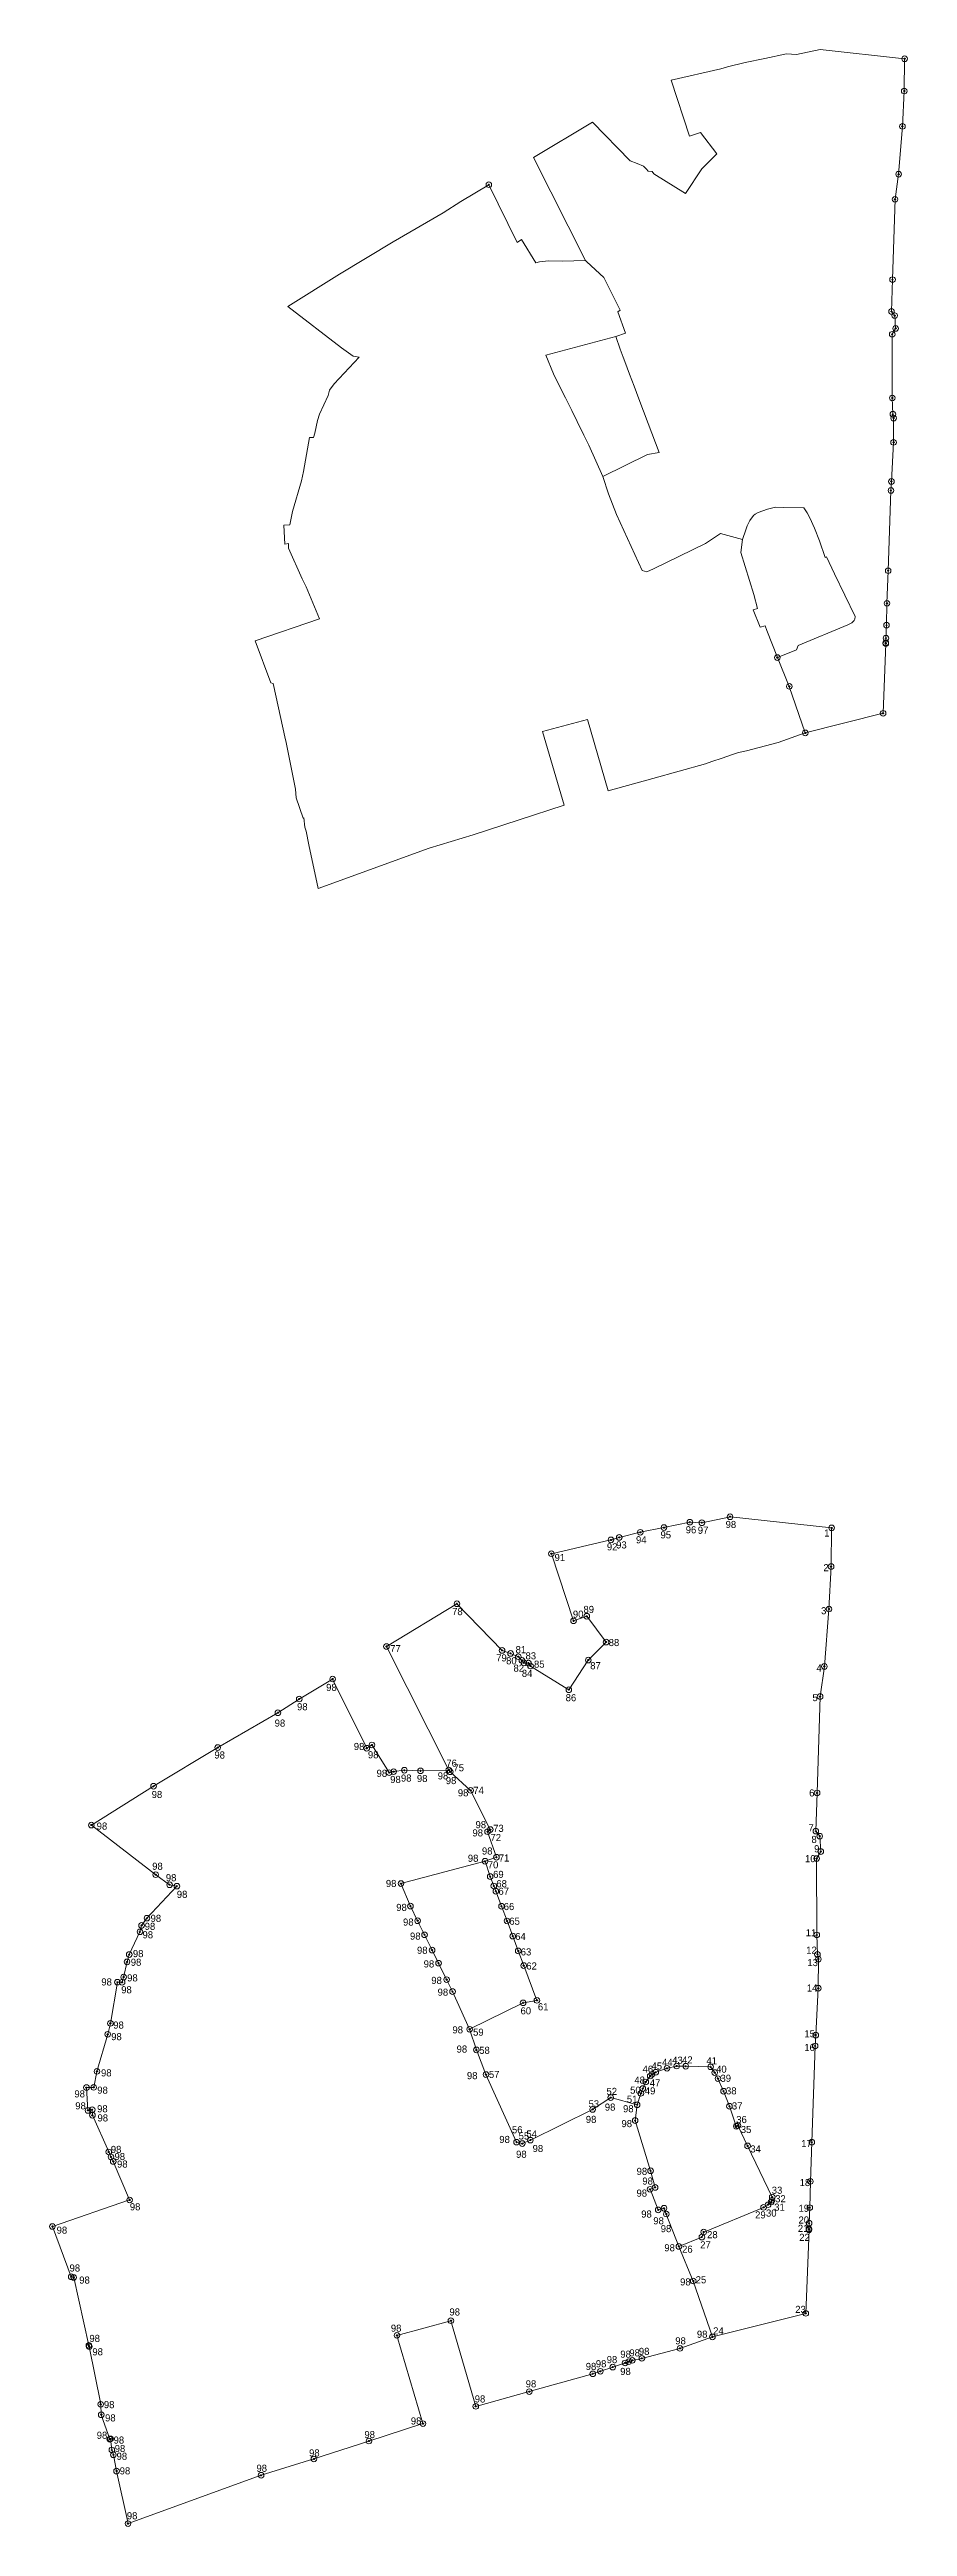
# Model space of a CAD drawing. Header units: millimetres. Extents: x -3245 to 2970, y 1153 to 3965.
# Drawn here: x -1299 to -1040, y 2294 to 3041 of the extents above; entities that cross this region are included whole.
import ezdxf
from ezdxf.enums import TextEntityAlignment as Align

# ---------------------------------------------------------------- set-up
doc = ezdxf.new("R2010")
doc.units = ezdxf.units.MM
doc.layers.add('CIRCULO PI', color=2, linetype='Continuous')
doc.styles.add('LOPEZ', font='TCCM____.TTF')

msp = doc.modelspace()

# ---------------------------------------------------------------- texts
at = {"color": 7, "lineweight": 30, "style": 'LOPEZ'}
for s, height, p in [('95', 2.13922, (-1114.9367, 2591.5372)), ('96', 2.13922, (-1107.3282, 2593.0767)), ('97', 2.13922, (-1103.683, 2592.9234)), ('98', 2.13922, (-1095.2943, 2594.6744)), ('1', 2.1392, (-1065.5264, 2592.0992)), ('91', 2.13922, (-1146.9142, 2584.7095)), ('92', 2.13922, (-1131.1196, 2587.9274)), ('93', 2.13922, (-1128.3236, 2588.501)), ('94', 2.13922, (-1122.3387, 2590.056)), ('2', 2.1392, (-1065.7811, 2581.6333)), ('89', 2.13922, (-1138.1849, 2569.0324)), ('3', 2.1392, (-1066.4715, 2568.644)), ('78', 2.13922, (-1177.8376, 2568.3781)), ('90', 2.13922, (-1141.3777, 2567.5958)), ('77', 2.13922, (-1196.5293, 2557.2082)), ('79', 2.13922, (-1164.5295, 2554.406)), ('80', 2.13922, (-1161.5381, 2553.5351)), ('81', 2.13922, (-1158.6738, 2556.9018)), ('83', 2.13922, (-1155.6713, 2555.0377)), ('88', 2.13922, (-1130.5777, 2559.039)), ('82', 2.13922, (-1159.301, 2551.3099)), ('84', 2.13922, (-1156.7946, 2549.7556)), ('85', 2.13922, (-1153.12, 2552.5132)), ('87', 2.13922, (-1136.1553, 2552.0567)), ('4', 2.1392, (-1067.8603, 2551.351)), ('98', 2.13922, (-1224.6313, 2539.6738)), ('98', 2.13922, (-1215.851, 2545.5021)), ('86', 2.13922, (-1143.5581, 2542.401)), ('5', 2.1392, (-1069.0878, 2542.4239)), ('98', 2.13922, (-1231.3876, 2534.7391)), ('98', 2.13922, (-1249.5709, 2525.1053)), ('98', 2.13922, (-1207.5033, 2527.6815)), ('98', 2.13922, (-1203.2401, 2525.1887)), ('98', 2.13922, (-1200.6213, 2519.5835)), ('98', 2.13922, (-1196.5187, 2517.7286)), ('98', 2.13922, (-1193.2702, 2518.1462)), ('98', 2.13922, (-1188.4538, 2518.0169)), ('98', 2.13922, (-1182.1844, 2518.8052)), ('98', 2.13922, (-1179.7382, 2517.3825)), ('76', 2.13922, (-1179.5694, 2522.6404)), ('75', 2.13922, (-1177.4233, 2521.2598)), ('98', 2.13922, (-1268.5027, 2513.1918)), ('98', 2.13922, (-1176.103, 2513.6887)), ('74', 2.13922, (-1171.4409, 2514.4438)), ('6', 2.1392, (-1070.07, 2513.6565)), ('98', 2.13922, (-1285.1026, 2503.6532)), ('98', 2.13922, (-1171.6911, 2501.6023)), ('98', 2.13922, (-1170.7661, 2504.0824)), ('73', 2.13922, (-1165.4523, 2502.9749)), ('7', 2.1392, (-1070.284, 2503.1569)), ('98', 2.13922, (-1173.0834, 2493.9371)), ('98', 2.13922, (-1168.8289, 2496.1324)), ('72', 2.13922, (-1166.2498, 2500.2123)), ('71', 2.13922, (-1163.7475, 2494.0236)), ('10', 2.13922, (-1071.3297, 2493.8259)), ('8', 2.1392, (-1069.3993, 2499.6207)), ('9', 2.1392, (-1068.5796, 2496.8157)), ('98', 2.13922, (-1268.3427, 2491.5308)), ('98', 2.13922, (-1264.2261, 2488.0789)), ('98', 2.13922, (-1197.8204, 2486.3397)), ('70', 2.13922, (-1167.0666, 2491.9581)), ('69', 2.13922, (-1165.4609, 2489.0749)), ('68', 2.13922, (-1164.4858, 2486.2725)), ('98', 2.13922, (-1260.9174, 2483.0576)), ('98', 2.13922, (-1194.6926, 2479.1082)), ('67', 2.13922, (-1163.8515, 2483.9855)), ('66', 2.13922, (-1162.2605, 2479.3689)), ('98', 2.13922, (-1270.6126, 2473.3971)), ('98', 2.13922, (-1268.8314, 2475.8122)), ('98', 2.13922, (-1192.6482, 2474.689)), ('65', 2.13922, (-1160.5677, 2474.9397)), ('11', 2.13922, (-1071.1125, 2471.4732)), ('98', 2.13922, (-1274.1715, 2465.1742)), ('98', 2.13922, (-1271.2642, 2470.8631)), ('98', 2.13922, (-1190.5338, 2470.4547)), ('98', 2.13922, (-1188.4341, 2466.1775)), ('64', 2.13922, (-1158.7972, 2470.3428)), ('63', 2.13922, (-1157.129, 2465.6852)), ('12', 2.13922, (-1070.9576, 2466.2219)), ('98', 2.13922, (-1283.7008, 2456.6215)), ('98', 2.13922, (-1275.8988, 2457.8432)), ('98', 2.13922, (-1274.8067, 2462.5608)), ('98', 2.13922, (-1186.4235, 2462.0583)), ('98', 2.13922, (-1184.1101, 2457.0877)), ('62', 2.13922, (-1155.4424, 2461.4401)), ('13', 2.13922, (-1070.6163, 2462.4656)), ('98', 2.13922, (-1277.696, 2454.2635)), ('98', 2.13922, (-1182.2128, 2453.533)), ('61', 2.13922, (-1151.9455, 2449.1273)), ('14', 2.13922, (-1070.7708, 2454.7963)), ('98', 2.13922, (-1280.0935, 2443.6027)), ('98', 2.13922, (-1177.73, 2442.1718)), ('59', 2.13922, (-1171.505, 2441.4605)), ('60', 2.13922, (-1157.1799, 2447.9058)), ('98', 2.13922, (-1280.7132, 2440.1163)), ('98', 2.13922, (-1176.4761, 2436.3662)), ('58', 2.13922, (-1169.6492, 2435.9854)), ('16', 2.13922, (-1071.545, 2436.8409)), ('15', 2.13922, (-1071.5155, 2440.985)), ('98', 2.13922, (-1283.792, 2429.178)), ('98', 2.13922, (-1173.3625, 2428.3421)), ('57', 2.13922, (-1166.7308, 2428.705)), ('48', 2.13922, (-1122.8356, 2426.9953)), ('46', 2.13922, (-1120.3561, 2430.2951)), ('45', 2.13922, (-1117.6524, 2431.2518)), ('44', 2.13922, (-1114.4804, 2432.3452)), ('43', 2.13922, (-1111.4089, 2433.0091)), ('42', 2.13922, (-1108.4326, 2433.0799)), ('41', 2.13922, (-1101.0711, 2432.8309)), ('40', 2.13922, (-1098.158, 2430.3014)), ('39', 2.13922, (-1096.8347, 2427.5456)), ('98', 2.13922, (-1291.8265, 2422.8393)), ('98', 2.13922, (-1291.5631, 2419.2293)), ('98', 2.13922, (-1284.9238, 2423.9642)), ('53', 2.13922, (-1136.652, 2419.8411)), ('52', 2.13922, (-1131.2433, 2423.5909)), ('51', 2.13922, (-1125.0978, 2421.2387)), ('50', 2.13922, (-1124.1076, 2423.9624)), ('49', 2.13922, (-1119.6726, 2423.7536)), ('47', 2.13922, (-1118.1824, 2426.1526)), ('38', 2.13922, (-1095.1773, 2423.7492)), ('37', 2.13922, (-1093.3996, 2419.2094)), ('98', 2.13922, (-1284.9766, 2418.3436)), ('98', 2.13922, (-1284.8457, 2415.5872)), ('56', 2.13922, (-1159.7665, 2412.0159)), ('98', 2.13922, (-1137.487, 2415.136)), ('98', 2.13922, (-1131.7503, 2418.8545)), ('98', 2.13922, (-1126.7112, 2413.8707)), ('98', 2.13922, (-1126.2461, 2418.3639)), ('36', 2.13922, (-1092.0884, 2415.0937)), ('35', 2.13922, (-1090.7133, 2412.0827)), ('98', 2.13922, (-1280.8272, 2406.0827)), ('98', 2.13922, (-1163.5907, 2409.0917)), ('98', 2.13922, (-1158.5261, 2404.6157)), ('55', 2.13922, (-1157.7517, 2410.1456)), ('54', 2.13922, (-1155.4114, 2410.7344)), ('98', 2.13922, (-1153.5381, 2406.3505)), ('34', 2.13922, (-1087.8518, 2406.2287)), ('17', 2.13922, (-1072.4869, 2407.838)), ('98', 2.13922, (-1279.718, 2403.9303)), ('98', 2.13922, (-1278.9562, 2401.6577)), ('98', 2.13922, (-1122.1519, 2399.4539)), ('98', 2.13922, (-1122.1844, 2392.8969)), ('98', 2.13922, (-1120.4164, 2396.5289)), ('33', 2.13922, (-1081.3664, 2393.7578)), ('32', 2.13922, (-1080.3282, 2391.1998)), ('18', 2.13922, (-1072.944, 2396.0789)), ('98', 2.13922, (-1297.1893, 2381.7173)), ('98', 2.13922, (-1275.0955, 2388.7757)), ('98', 2.13922, (-1120.7595, 2386.5798)), ('98', 2.13922, (-1117.1132, 2384.5405)), ('98', 2.13922, (-1114.8748, 2382.1736)), ('29', 2.13922, (-1086.3794, 2386.3253)), ('30', 2.13922, (-1083.1004, 2386.8786)), ('31', 2.13922, (-1080.6269, 2388.6741)), ('21', 2.13922, (-1073.4832, 2382.2654)), ('20', 2.13922, (-1073.2912, 2384.7919)), ('19', 2.13922, (-1073.287, 2388.3161)), ('98', 2.13922, (-1113.7813, 2376.3971)), ('26', 2.13922, (-1108.4225, 2375.9802)), ('27', 2.13922, (-1102.9529, 2377.2853)), ('28', 2.13922, (-1100.8818, 2380.348)), ('22', 2.13922, (-1073.07, 2379.5479)), ('98', 2.13922, (-1293.2854, 2370.2913)), ('25', 2.13922, (-1104.3211, 2366.746)), ('98', 2.13922, (-1290.363, 2366.6547)), ('98', 2.13922, (-1109.0247, 2366.0982)), ('98', 2.13922, (-1196.3201, 2352.1409)), ('98', 2.13922, (-1178.6344, 2357.0253)), ('23', 2.13922, (-1074.2841, 2357.8042)), ('98', 2.13922, (-1287.2963, 2349.0498)), ('98', 2.13922, (-1286.3989, 2345.0107)), ('98', 2.13922, (-1127.0666, 2344.2951)), ('98', 2.13922, (-1124.3398, 2344.6891)), ('98', 2.13922, (-1121.4651, 2345.1323)), ('98', 2.13922, (-1110.4806, 2348.3194)), ('98', 2.13922, (-1103.9607, 2350.308)), ('24', 2.13922, (-1099.052, 2351.3298)), ('98', 2.13922, (-1137.5025, 2340.5968)), ('98', 2.13922, (-1134.4636, 2341.4011)), ('98', 2.13922, (-1131.1765, 2342.6499)), ('98', 2.13922, (-1127.1027, 2339.0879)), ('98', 2.13922, (-1171.0097, 2330.7806)), ('98', 2.13922, (-1155.6262, 2335.3344)), ('98', 2.13922, (-1282.9308, 2329.0635)), ('98', 2.13922, (-1282.5733, 2325.0617)), ('98', 2.13922, (-1190.286, 2324.1319)), ('98', 2.13922, (-1285.0897, 2319.811)), ('98', 2.13922, (-1279.9983, 2318.3647)), ('98', 2.13922, (-1279.6571, 2315.8262)), ('98', 2.13922, (-1221, 2314.4886)), ('98', 2.13922, (-1204.3017, 2320.0335)), ('98', 2.13922, (-1279.0946, 2313.4914)), ('98', 2.13922, (-1278.1568, 2309.0762)), ('98', 2.13922, (-1236.8781, 2309.8614)), ('98', 2.13922, (-1275.9955, 2295.535))]:
    msp.add_text(s, height=height, dxfattribs=at).set_placement(p, align=Align.BOTTOM_LEFT)

# ---------------------------------------------------------------- linework, layer by layer
at = {"color": 7, "lineweight": 20, "ltscale": 0.5, "flags": 128}
msp.add_lwpolyline([(-1153.2208, 3008.8685), (-1137.5465, 2977.8001), (-1137.1791, 2977.3653), (-1132.0486, 2972.6799), (-1127.1056, 2962.8359), (-1127.7948, 2962.2984), (-1125.5465, 2955.8831), (-1128.4242, 2954.8611), (-1127.1339, 2951.0091), (-1126.2177, 2948.6434), (-1125.7105, 2947.3339), (-1124.2847, 2943.5483), (-1122.8986, 2939.8526), (-1121.4656, 2936.0317), (-1120.0758, 2932.3154), (-1118.7019, 2928.6278), (-1115.3798, 2919.8825), (-1118.8508, 2919.2601), (-1132.2989, 2912.6062), (-1130.6086, 2907.4242), (-1128.1878, 2901.2109), (-1120.5076, 2884.2223), (-1119.0596, 2883.8707), (-1117.0264, 2884.7253), (-1101.3716, 2892.4537), (-1096.8197, 2895.4386), (-1090.1683, 2893.6214), (-1089.2296, 2896.4963), (-1088.7557, 2897.7047), (-1088.0074, 2899.3587), (-1086.891, 2900.8533), (-1086.4208, 2901.2902), (-1085.4843, 2901.8171), (-1082.6593, 2902.8024), (-1080.2275, 2903.3547), (-1077.9499, 2903.3257), (-1071.6906, 2903.161), (-1070.6567, 2901.7171), (-1069.8428, 2900.1906), (-1068.4323, 2897.0343), (-1066.9491, 2893.2513), (-1065.2273, 2888.2311), (-1064.8246, 2888.4025), (-1062.3929, 2883.275), (-1056.2017, 2870.4151), (-1056.2621, 2869.5969), (-1056.4726, 2869.156), (-1057.2328, 2868.4903), (-1058.3736, 2867.8196), (-1073.4334, 2861.6227), (-1073.8931, 2860.3471), (-1079.6811, 2857.9855), (-1076.0639, 2849.3032), (-1071.2412, 2835.2524), (-1047.7613, 2841.1707), (-1046.9468, 2862.1945), (-1046.9654, 2862.4105), (-1046.9054, 2863.8349), (-1046.7401, 2867.7621), (-1046.6046, 2874.3582), (-1046.2361, 2884.1955), (-1045.3994, 2908.419), (-1045.2512, 2911.1374), (-1044.6086, 2922.9233), (-1044.5936, 2930.2602), (-1044.8203, 2931.4263), (-1044.983, 2936.3217), (-1045.0212, 2955.5392), (-1043.9752, 2957.3084), (-1044.2544, 2961.1692), (-1045.2314, 2962.4254), (-1044.9166, 2972.036), (-1044.1545, 2996.2735), (-1043.0855, 3003.8553), (-1041.92, 3018.2869), (-1041.39, 3028.9618), (-1041.2596, 3038.6943), (-1066.7066, 3041.477), (-1073.895, 3039.9883), (-1076.909, 3040.1346), (-1083.4235, 3038.7787), (-1089.3808, 3037.5952), (-1094.6741, 3036.2832), (-1096.7552, 3035.6759), (-1111.7387, 3032.2043), (-1106.1625, 3015.3192), (-1102.8409, 3016.4851), (-1097.9792, 3009.9721), (-1102.4521, 3005.4425), (-1107.3533, 2997.9851), (-1116.9845, 3003.9517), (-1117.505, 3004.6827), (-1118.6454, 3004.7498), (-1119.1504, 3005.3775), (-1120.0439, 3006.3037), (-1122.0024, 3007.1119), (-1124.1401, 3007.8684), (-1135.4838, 3019.6014), (-1153.2208, 3008.8685)], dxfattribs=at)
msp.add_lwpolyline([(-1137.1791, 2977.3653), (-1132.0486, 2972.6799), (-1127.1056, 2962.8359), (-1127.7948, 2962.2984), (-1125.5465, 2955.8831), (-1128.4242, 2954.8611), (-1149.5606, 2949.2519), (-1147.1874, 2943.5763), (-1145.3769, 2939.9018), (-1143.6323, 2936.361), (-1141.7382, 2932.5168), (-1140.1192, 2929.231), (-1138.0784, 2925.0891), (-1136.5988, 2922.0863), (-1132.2989, 2912.6062), (-1130.6086, 2907.4242), (-1128.1878, 2901.2109), (-1120.5076, 2884.2223), (-1119.0596, 2883.8707), (-1117.0264, 2884.7253), (-1101.3716, 2892.4537), (-1096.8197, 2895.4386), (-1090.1683, 2893.6214), (-1090.669, 2889.654), (-1086.7911, 2877.0143), (-1085.6425, 2872.8333), (-1086.9311, 2872.3647), (-1084.8686, 2867.1959), (-1083.3994, 2867.6005), (-1082.8377, 2866.1479), (-1079.6811, 2857.9855), (-1076.0639, 2849.3032), (-1071.2412, 2835.2524), (-1079.3987, 2832.3603), (-1088.985, 2829.8554), (-1091.3803, 2829.3368), (-1092.2887, 2829.0126), (-1093.197, 2828.6884), (-1096.3101, 2827.6439), (-1099.4233, 2826.5994), (-1101.3202, 2825.9629), (-1117.2887, 2821.489), (-1130.755, 2817.7767), (-1137.0149, 2839.3166), (-1150.5756, 2835.6401), (-1144.0305, 2813.4361), (-1157.6246, 2809.0544), (-1171.4638, 2804.5425), (-1184.7379, 2800.4569), (-1218.2158, 2788.285), (-1221.0953, 2801.5032), (-1221.8915, 2805.5977), (-1222.282, 2806.8202), (-1222.6055, 2809.5909), (-1222.8029, 2809.5246), (-1224.9458, 2815.6671), (-1225.0863, 2818.2901), (-1227.9657, 2832.8353), (-1228.0659, 2833.1175), (-1231.8822, 2850.2029), (-1232.5005, 2850.3647), (-1237.2436, 2863.0093), (-1217.8068, 2869.6752), (-1221.9285, 2879.3697), (-1222.5064, 2880.5032), (-1223.0548, 2881.7515), (-1227.1652, 2890.9912), (-1227.2199, 2892.3867), (-1228.2843, 2892.2013), (-1228.668, 2897.9457), (-1226.8386, 2898.0039), (-1226.0251, 2902.0281), (-1223.3286, 2911.338), (-1222.6432, 2914.0948), (-1220.8905, 2924.4506), (-1219.705, 2924.425), (-1219.3118, 2925.7324), (-1218.4559, 2929.553), (-1217.9009, 2931.405), (-1215.2148, 2937.1113), (-1214.8092, 2938.716), (-1213.4432, 2940.5466), (-1205.9141, 2948.5967), (-1207.7416, 2948.9368), (-1211.2451, 2951.4819), (-1227.4379, 2963.9503), (-1211.7998, 2973.7298), (-1195.6532, 2983.4462), (-1180.5212, 2992.1921), (-1175.1629, 2995.6475), (-1166.7496, 3000.6821), (-1158.174, 2983.2862), (-1156.8566, 2984.104), (-1152.5429, 2977.1549), (-1151.4098, 2977.391), (-1148.7117, 2977.7591), (-1144.6563, 2977.6026), (-1137.549, 2977.8)], close=True, dxfattribs=at)
at = {"color": 7, "lineweight": 20, "ltscale": 0.5, "elevation": 425.7391, "flags": 128}
msp.add_lwpolyline([(-1197.6521, 2559.5587), (-1178.8429, 2522.2766), (-1178.402, 2521.7549), (-1172.2454, 2516.1324), (-1166.3138, 2504.3196), (-1167.1409, 2503.6745), (-1164.4429, 2495.9762), (-1167.8962, 2494.7498), (-1166.3478, 2490.1274), (-1165.2483, 2487.2886), (-1164.6398, 2485.7172), (-1162.9287, 2481.1744), (-1161.2655, 2476.7397), (-1159.5459, 2472.1545), (-1157.878, 2467.695), (-1156.2294, 2463.2698), (-1152.2428, 2452.7755), (-1156.408, 2452.0286), (-1172.5458, 2444.044), (-1170.5174, 2437.8256), (-1167.6125, 2430.3696), (-1158.3962, 2409.9833), (-1156.6587, 2409.5613), (-1154.2188, 2410.5868), (-1135.433, 2419.8609), (-1129.9708, 2423.4428), (-1121.9891, 2421.2622), (-1120.8626, 2424.712), (-1120.294, 2426.1621), (-1119.3959, 2428.1469), (-1118.0563, 2429.9405), (-1117.492, 2430.4648), (-1116.3682, 2431.0971), (-1112.9782, 2432.2794), (-1110.0602, 2432.9422), (-1107.327, 2432.9073), (-1099.8158, 2432.7097), (-1098.5752, 2430.9771), (-1097.5985, 2429.1452), (-1095.9058, 2425.3576), (-1094.126, 2420.8181), (-1092.0598, 2414.7939), (-1091.5767, 2414.9995), (-1088.6586, 2408.8465), (-1081.2291, 2393.4146), (-1081.3017, 2392.4328), (-1081.5542, 2391.9036), (-1082.4664, 2391.1049), (-1083.8355, 2390.3), (-1101.9071, 2382.8637), (-1102.4588, 2381.333), (-1109.4045, 2378.4991), (-1105.0638, 2368.0803), (-1099.2765, 2351.2193), (-1071.1006, 2358.3213), (-1070.1233, 2383.5499), (-1070.1455, 2383.8091), (-1070.0736, 2385.5184), (-1069.8752, 2390.231), (-1069.7126, 2398.1463), (-1069.2705, 2409.9512), (-1068.2664, 2439.0193), (-1068.0886, 2442.2814), (-1067.3175, 2456.4245), (-1067.2994, 2465.2287), (-1067.5715, 2466.6281), (-1067.7667, 2472.5026), (-1067.8126, 2495.5636), (-1066.5573, 2497.6866), (-1066.8924, 2502.3195), (-1068.0648, 2503.827), (-1067.687, 2515.3597), (-1066.7725, 2544.4447), (-1065.4897, 2553.5429), (-1064.0912, 2570.8608), (-1063.4551, 2583.6706), (-1063.2986, 2595.3496), (-1093.8351, 2598.6889), (-1102.4611, 2596.9025), (-1106.0779, 2597.0781), (-1113.8953, 2595.4509), (-1121.0441, 2594.0307), (-1127.396, 2592.4563), (-1129.8934, 2591.7276), (-1147.8735, 2587.5617), (-1141.1821, 2567.2995), (-1137.1961, 2568.6986), (-1131.3622, 2560.883), (-1136.7296, 2555.4475), (-1142.6111, 2546.4986), (-1154.1685, 2553.6586), (-1154.7931, 2554.5357), (-1156.1615, 2554.6163), (-1156.7675, 2555.3695), (-1157.8398, 2556.4809), (-1160.19, 2557.4507), (-1162.7553, 2558.3586), (-1176.3676, 2572.4382), (-1197.6521, 2559.5587)], dxfattribs=at)
msp.add_lwpolyline([(-1178.402, 2521.7549), (-1172.2454, 2516.1324), (-1166.3138, 2504.3196), (-1167.1409, 2503.6745), (-1164.4429, 2495.9762), (-1167.8962, 2494.7498), (-1193.2598, 2488.0187), (-1190.412, 2481.208), (-1188.2394, 2476.7986), (-1186.1459, 2472.5497), (-1183.8729, 2467.9367), (-1181.9301, 2463.9937), (-1179.4811, 2459.0234), (-1177.7057, 2455.4201), (-1172.5458, 2444.044), (-1170.5174, 2437.8256), (-1167.6125, 2430.3696), (-1158.3962, 2409.9833), (-1156.6587, 2409.5613), (-1154.2188, 2410.5868), (-1135.433, 2419.8609), (-1129.9708, 2423.4428), (-1121.9891, 2421.2622), (-1122.5899, 2416.5012), (-1117.9364, 2401.3336), (-1116.5582, 2396.3165), (-1118.1044, 2395.7542), (-1115.6295, 2389.5516), (-1113.8664, 2390.0371), (-1113.1923, 2388.294), (-1109.4045, 2378.4991), (-1105.0638, 2368.0803), (-1099.2765, 2351.2193), (-1109.0656, 2347.7489), (-1120.5691, 2344.743), (-1123.4435, 2344.1206), (-1124.5335, 2343.7316), (-1125.6235, 2343.3426), (-1129.3593, 2342.0892), (-1133.0951, 2340.8357), (-1135.3714, 2340.072), (-1154.5335, 2334.7032), (-1170.6931, 2330.2485), (-1178.205, 2356.0964), (-1194.4778, 2351.6846), (-1186.6237, 2325.0399), (-1202.9366, 2319.7818), (-1219.5437, 2314.3675), (-1235.4726, 2309.4648), (-1275.6461, 2294.8585), (-1279.1014, 2310.7204), (-1280.0569, 2315.6338), (-1280.5255, 2317.1008), (-1280.9138, 2320.4256), (-1281.1506, 2320.3461), (-1283.722, 2327.717), (-1283.8907, 2330.8646), (-1287.346, 2348.3189), (-1287.4662, 2348.6575), (-1292.0457, 2369.16), (-1292.7877, 2369.3542), (-1298.4795, 2384.5276), (-1275.1553, 2392.5267), (-1280.1013, 2404.1601), (-1280.7948, 2405.5204), (-1281.4529, 2407.0182), (-1286.3853, 2418.1059), (-1286.451, 2419.7806), (-1287.7283, 2419.5581), (-1288.1887, 2426.4513), (-1285.9935, 2426.5212), (-1285.0172, 2431.3502), (-1281.7815, 2442.5221), (-1280.959, 2445.8303), (-1278.8557, 2458.2572), (-1277.4331, 2458.2264), (-1276.9613, 2459.7954), (-1275.9342, 2464.3801), (-1275.2682, 2466.6025), (-1272.0449, 2473.45), (-1271.5581, 2475.3757), (-1269.919, 2477.5724), (-1260.884, 2487.2325), (-1263.077, 2487.6407), (-1267.2812, 2490.6948), (-1286.7125, 2505.6569), (-1267.9469, 2517.3922), (-1248.5709, 2529.0519), (-1230.4125, 2539.547), (-1223.9826, 2543.6935), (-1213.8866, 2549.735), (-1203.5959, 2528.8599), (-1202.015, 2529.8413), (-1196.8385, 2521.5024), (-1195.4789, 2521.7857), (-1192.2412, 2522.2274), (-1187.3746, 2522.0396), (-1178.8459, 2522.2765)], close=True, dxfattribs=at)
at = {"layer": 'CIRCULO PI', "color": 5, "lineweight": 5}
for centre in [(-1041.2589, 3038.6947), (-1041.39, 3028.9618), (-1041.92, 3018.2869), (-1166.7502, 3000.6817), (-1043.0855, 3003.8553), (-1044.1545, 2996.2735), (-1044.9166, 2972.036), (-1045.2308, 2962.4258), (-1044.2537, 2961.1696), (-1045.0206, 2955.5396), (-1043.9745, 2957.3088), (-1044.983, 2936.3217), (-1044.8197, 2931.4267), (-1044.593, 2930.2606), (-1044.6086, 2922.9233), (-1045.3994, 2908.419), (-1045.2512, 2911.1374), (-1046.2361, 2884.1955), (-1046.6046, 2874.3582), (-1046.9654, 2862.4105), (-1046.9468, 2862.1945), (-1046.9054, 2863.8349), (-1046.7401, 2867.7621), (-1079.6805, 2857.9859), (-1076.0639, 2849.3032), (-1047.7606, 2841.171), (-1071.2405, 2835.2528), (-1121.0441, 2594.0307, 425.7391), (-1113.8953, 2595.4509, 425.7391), (-1106.0779, 2597.0781, 425.7391), (-1102.4611, 2596.9025, 425.7391), (-1093.958, 2598.7023, 425.7391), (-1063.298, 2595.35, 425.7391), (-1147.8735, 2587.5617, 425.7391), (-1129.8934, 2591.7276, 425.7391), (-1127.396, 2592.4563, 425.7391), (-1063.4551, 2583.6706, 425.7391), (-1176.3676, 2572.4382, 425.7391), (-1064.0912, 2570.8608, 425.7391), (-1141.1821, 2567.2995, 425.7391), (-1137.1961, 2568.6986, 425.7391), (-1197.6521, 2559.5587, 425.7391), (-1162.7553, 2558.3586, 425.7391), (-1160.19, 2557.4507, 425.7391), (-1157.8398, 2556.4809, 425.7391), (-1131.3622, 2560.883, 425.7391), (-1213.8866, 2549.735, 425.7391), (-1156.7675, 2555.3695, 425.7391), (-1156.1615, 2554.6163, 425.7391), (-1154.7931, 2554.5357, 425.7391), (-1154.1685, 2553.6586, 425.7391), (-1136.7296, 2555.4475, 425.7391), (-1065.4897, 2553.5429, 425.7391), (-1223.9826, 2543.6935, 425.7391), (-1142.6111, 2546.4986, 425.7391), (-1066.7725, 2544.4447, 425.7391), (-1230.4125, 2539.547, 425.7391), (-1248.5709, 2529.0519, 425.7391), (-1203.5959, 2528.8599, 425.7391), (-1202.015, 2529.8413, 425.7391), (-1196.8385, 2521.5024, 425.7391), (-1195.4789, 2521.7857, 425.7391), (-1192.2412, 2522.2274, 425.7391), (-1187.3746, 2522.0396, 425.7391), (-1178.8429, 2522.2766, 425.7391), (-1178.402, 2521.7549, 425.7391), (-1267.9469, 2517.3922, 425.7391), (-1172.2454, 2516.1324, 425.7391), (-1067.687, 2515.3597, 425.7391), (-1286.7125, 2505.6569, 425.7391), (-1167.1409, 2503.6745, 425.7391), (-1166.3138, 2504.3196, 425.7391), (-1068.0642, 2503.8274, 425.7391), (-1164.4429, 2495.9762, 425.7391), (-1066.8917, 2502.3199, 425.7391), (-1066.5566, 2497.687, 425.7391), (-1267.2812, 2490.6948, 425.7391), (-1167.8962, 2494.7498, 425.7391), (-1166.3478, 2490.1274, 425.7391), (-1067.8119, 2495.564, 425.7391), (-1263.077, 2487.6407, 425.7391), (-1260.884, 2487.2325, 425.7391), (-1193.2598, 2488.0187, 425.7391), (-1190.412, 2481.208, 425.7391), (-1165.2483, 2487.2886, 425.7391), (-1164.6398, 2485.7172, 425.7391), (-1162.9287, 2481.1744, 425.7391), (-1272.0449, 2473.45, 425.7391), (-1271.5581, 2475.3757, 425.7391), (-1269.919, 2477.5724, 425.7391), (-1188.2394, 2476.7986, 425.7391), (-1161.2655, 2476.7397, 425.7391), (-1275.2682, 2466.6025, 425.7391), (-1186.1459, 2472.5497, 425.7391), (-1183.8729, 2467.9367, 425.7391), (-1159.5459, 2472.1545, 425.7391), (-1157.878, 2467.695, 425.7391), (-1067.7667, 2472.5026, 425.7391), (-1067.5708, 2466.6285, 425.7391), (-1276.9613, 2459.7954, 425.7391), (-1275.9342, 2464.3801, 425.7391), (-1181.9301, 2463.9937, 425.7391), (-1179.4811, 2459.0234, 425.7391), (-1156.2294, 2463.2698, 425.7391), (-1067.2988, 2465.2291, 425.7391), (-1278.8557, 2458.2572, 425.7391), (-1277.4331, 2458.2264, 425.7391), (-1177.7057, 2455.4201, 425.7391), (-1156.408, 2452.0286, 425.7391), (-1152.2428, 2452.7755, 425.7391), (-1067.3175, 2456.4245, 425.7391), (-1280.959, 2445.8303, 425.7391), (-1172.5458, 2444.044, 425.7391), (-1281.7815, 2442.5221, 425.7391), (-1170.5174, 2437.8256, 425.7391), (-1068.2664, 2439.0193, 425.7391), (-1068.0886, 2442.2814, 425.7391), (-1285.0172, 2431.3502, 425.7391), (-1167.6125, 2430.3696, 425.7391), (-1118.0563, 2429.9405, 425.7391), (-1117.492, 2430.4648, 425.7391), (-1116.3682, 2431.0971, 425.7391), (-1112.9782, 2432.2794, 425.7391), (-1110.0602, 2432.9422, 425.7391), (-1107.327, 2432.9073, 425.7391), (-1099.8158, 2432.7097, 425.7391), (-1098.5752, 2430.9771, 425.7391), (-1097.5985, 2429.1452, 425.7391), (-1288.1887, 2426.4513, 425.7391), (-1288.1887, 2426.4513, 425.7391), (-1285.9935, 2426.5212, 425.7391), (-1129.9708, 2423.4428, 425.7391), (-1121.9891, 2421.2622, 425.7391), (-1120.8626, 2424.712, 425.7391), (-1120.294, 2426.1621, 425.7391), (-1119.3959, 2428.1469, 425.7391), (-1095.9058, 2425.3576, 425.7391), (-1287.7283, 2419.5581, 425.7391), (-1286.451, 2419.7806, 425.7391), (-1286.3853, 2418.1059, 425.7391), (-1135.433, 2419.8609, 425.7391), (-1122.5899, 2416.5012, 425.7391), (-1094.126, 2420.8181, 425.7391), (-1092.0598, 2414.7939, 425.7391), (-1091.5767, 2414.9995, 425.7391), (-1281.4529, 2407.0182, 425.7391), (-1158.3962, 2409.9833, 425.7391), (-1156.6587, 2409.5613, 425.7391), (-1154.2188, 2410.5868, 425.7391), (-1088.6586, 2408.8465, 425.7391), (-1069.2705, 2409.9512, 425.7391), (-1280.7948, 2405.5204, 425.7391), (-1280.1013, 2404.1601, 425.7391), (-1117.9364, 2401.3336, 425.7391), (-1275.1553, 2392.5267, 425.7391), (-1118.1044, 2395.7542, 425.7391), (-1116.5582, 2396.3165, 425.7391), (-1082.4658, 2391.1053, 425.7391), (-1081.5542, 2391.9036, 425.7391), (-1081.3017, 2392.4328, 425.7391), (-1081.2291, 2393.4146, 425.7391), (-1069.7126, 2398.1463, 425.7391), (-1298.4795, 2384.5276, 425.7391), (-1115.6295, 2389.5516, 425.7391), (-1113.8664, 2390.0371, 425.7391), (-1113.1923, 2388.294, 425.7391), (-1083.8348, 2390.3004, 425.7391), (-1070.1455, 2383.8091, 425.7391), (-1070.0736, 2385.5184, 425.7391), (-1069.8752, 2390.231, 425.7391), (-1109.4038, 2378.4995, 425.7391), (-1102.4581, 2381.3334, 425.7391), (-1101.9065, 2382.8641, 425.7391), (-1070.1233, 2383.5499, 425.7391), (-1292.7877, 2369.3542, 425.7391), (-1292.0457, 2369.16, 425.7391), (-1105.0638, 2368.0803, 425.7391), (-1178.205, 2356.0964, 425.7391), (-1071.1, 2358.3217, 425.7391), (-1287.4662, 2348.6575, 425.7391), (-1287.346, 2348.3189, 425.7391), (-1194.4778, 2351.6846, 425.7391), (-1109.0656, 2347.7489, 425.7391), (-1099.2759, 2351.2197, 425.7391), (-1135.3714, 2340.072, 425.7391), (-1133.0951, 2340.8357, 425.7391), (-1129.3593, 2342.0892, 425.7391), (-1125.6235, 2343.3426, 425.7391), (-1124.5335, 2343.7316, 425.7391), (-1123.4435, 2344.1206, 425.7391), (-1120.5691, 2344.743, 425.7391), (-1154.5335, 2334.7032, 425.7391), (-1283.8907, 2330.8646, 425.7391), (-1283.722, 2327.717, 425.7391), (-1186.6237, 2325.0399, 425.7391), (-1170.6931, 2330.2485, 425.7391), (-1281.1506, 2320.3461, 425.7391), (-1280.9138, 2320.4256, 425.7391), (-1280.5255, 2317.1008, 425.7391), (-1202.9366, 2319.7818, 425.7391), (-1280.0569, 2315.6338, 425.7391), (-1279.1014, 2310.7204, 425.7391), (-1235.4726, 2309.4648, 425.7391), (-1219.5437, 2314.3675, 425.7391), (-1275.6461, 2294.8585, 425.7391)]:
    msp.add_circle(centre, 0.85, dxfattribs=at)
at = {"layer": 'CIRCULO PI', "color": 5, "lineweight": 80}
for centre in [(-1041.2596, 3038.6943), (-1041.3906, 3028.9614), (-1041.9207, 3018.2865), (-1166.7509, 3000.6813), (-1043.0862, 3003.855), (-1044.1551, 2996.2731), (-1044.9172, 2972.0356), (-1045.2314, 2962.4254), (-1044.2544, 2961.1692), (-1045.0212, 2955.5392), (-1043.9752, 2957.3084), (-1044.9837, 2936.3213), (-1044.8203, 2931.4263), (-1044.5936, 2930.2602), (-1044.6093, 2922.9229), (-1045.4001, 2908.4186), (-1045.2519, 2911.137), (-1046.2368, 2884.1952), (-1046.6053, 2874.3578), (-1046.906, 2863.8345), (-1046.7407, 2867.7617), (-1079.6811, 2857.9855), (-1046.966, 2862.4101), (-1046.9475, 2862.1941), (-1076.0646, 2849.3028), (-1047.7613, 2841.1707), (-1071.2412, 2835.2524), (-1121.0448, 2594.0303, 425.7391), (-1113.896, 2595.4505, 425.7391), (-1106.0786, 2597.0777, 425.7391), (-1102.4617, 2596.9021, 425.7391), (-1093.9586, 2598.7019, 425.7391), (-1063.2986, 2595.3496, 425.7391), (-1147.8742, 2587.5613, 425.7391), (-1129.894, 2591.7272, 425.7391), (-1127.3966, 2592.4559, 425.7391), (-1063.4557, 2583.6702, 425.7391), (-1176.3683, 2572.4378, 425.7391), (-1141.1827, 2567.2991, 425.7391), (-1137.1968, 2568.6982, 425.7391), (-1064.0918, 2570.8604, 425.7391), (-1197.6527, 2559.5583, 425.7391), (-1162.7559, 2558.3582, 425.7391), (-1160.1906, 2557.4503, 425.7391), (-1157.8404, 2556.4805, 425.7391), (-1131.3628, 2560.8826, 425.7391), (-1213.8872, 2549.7346, 425.7391), (-1156.7682, 2555.3691, 425.7391), (-1156.1622, 2554.6159, 425.7391), (-1154.7937, 2554.5353, 425.7391), (-1154.1692, 2553.6582, 425.7391), (-1136.7303, 2555.4471, 425.7391), (-1065.4904, 2553.5425, 425.7391), (-1223.9833, 2543.6931, 425.7391), (-1142.6117, 2546.4982, 425.7391), (-1066.7731, 2544.4443, 425.7391), (-1230.4132, 2539.5466, 425.7391), (-1248.5716, 2529.0515, 425.7391), (-1203.5966, 2528.8595, 425.7391), (-1202.0157, 2529.8409, 425.7391), (-1196.8392, 2521.502, 425.7391), (-1195.4795, 2521.7853, 425.7391), (-1192.2418, 2522.227, 425.7391), (-1187.3753, 2522.0392, 425.7391), (-1178.8435, 2522.2762, 425.7391), (-1178.4027, 2521.7545, 425.7391), (-1267.9475, 2517.3918, 425.7391), (-1172.2461, 2516.132, 425.7391), (-1067.6876, 2515.3593, 425.7391), (-1286.7132, 2505.6565, 425.7391), (-1166.3145, 2504.3192, 425.7391), (-1167.1416, 2503.6741, 425.7391), (-1068.0648, 2503.827, 425.7391), (-1066.8924, 2502.3195, 425.7391), (-1066.5573, 2497.6866, 425.7391), (-1267.2819, 2490.6944, 425.7391), (-1167.8968, 2494.7494, 425.7391), (-1166.3484, 2490.127, 425.7391), (-1164.4435, 2495.9758, 425.7391), (-1067.8126, 2495.5636, 425.7391), (-1263.0777, 2487.6403, 425.7391), (-1260.8847, 2487.2321, 425.7391), (-1193.2604, 2488.0183, 425.7391), (-1165.249, 2487.2882, 425.7391), (-1164.6404, 2485.7168, 425.7391), (-1271.5588, 2475.3753, 425.7391), (-1269.9197, 2477.572, 425.7391), (-1190.4127, 2481.2076, 425.7391), (-1188.2401, 2476.7982, 425.7391), (-1162.9294, 2481.174, 425.7391), (-1161.2661, 2476.7393, 425.7391), (-1275.2689, 2466.6021, 425.7391), (-1272.0456, 2473.4496, 425.7391), (-1186.1466, 2472.5493, 425.7391), (-1183.8736, 2467.9363, 425.7391), (-1159.5465, 2472.1541, 425.7391), (-1157.8787, 2467.6946, 425.7391), (-1067.7674, 2472.5022, 425.7391), (-1067.5715, 2466.6281, 425.7391), (-1276.9619, 2459.795, 425.7391), (-1275.9348, 2464.3797, 425.7391), (-1181.9308, 2463.9933, 425.7391), (-1156.2301, 2463.2694, 425.7391), (-1067.2994, 2465.2287, 425.7391), (-1278.8564, 2458.2568, 425.7391), (-1277.4338, 2458.2261, 425.7391), (-1179.4818, 2459.023, 425.7391), (-1177.7063, 2455.4197, 425.7391), (-1156.4087, 2452.0282, 425.7391), (-1152.2435, 2452.7751, 425.7391), (-1067.3181, 2456.4241, 425.7391), (-1280.9596, 2445.8299, 425.7391), (-1281.7821, 2442.5217, 425.7391), (-1172.5464, 2444.0436, 425.7391), (-1170.5181, 2437.8252, 425.7391), (-1068.2671, 2439.0189, 425.7391), (-1068.0892, 2442.281, 425.7391), (-1285.0179, 2431.3498, 425.7391), (-1167.6131, 2430.3692, 425.7391), (-1118.057, 2429.9401, 425.7391), (-1117.4927, 2430.4644, 425.7391), (-1116.3689, 2431.0967, 425.7391), (-1112.9789, 2432.279, 425.7391), (-1110.0608, 2432.9418, 425.7391), (-1107.3277, 2432.9069, 425.7391), (-1099.8165, 2432.7093, 425.7391), (-1098.5758, 2430.9767, 425.7391), (-1288.1894, 2426.451, 425.7391), (-1288.1894, 2426.451, 425.7391), (-1285.9941, 2426.5208, 425.7391), (-1129.9714, 2423.4424, 425.7391), (-1120.8632, 2424.7116, 425.7391), (-1120.2946, 2426.1617, 425.7391), (-1119.3966, 2428.1465, 425.7391), (-1097.5991, 2429.1448, 425.7391), (-1095.9065, 2425.3572, 425.7391), (-1287.729, 2419.5577, 425.7391), (-1286.4517, 2419.7802, 425.7391), (-1286.386, 2418.1055, 425.7391), (-1135.4337, 2419.8605, 425.7391), (-1122.5906, 2416.5008, 425.7391), (-1121.9898, 2421.2618, 425.7391), (-1094.1267, 2420.8177, 425.7391), (-1092.0605, 2414.7935, 425.7391), (-1091.5773, 2414.9991, 425.7391), (-1281.4535, 2407.0178, 425.7391), (-1158.3969, 2409.9829, 425.7391), (-1156.6593, 2409.5609, 425.7391), (-1154.2195, 2410.5864, 425.7391), (-1088.6592, 2408.8461, 425.7391), (-1069.2711, 2409.9508, 425.7391), (-1280.7954, 2405.52, 425.7391), (-1280.102, 2404.1597, 425.7391), (-1117.9371, 2401.3332, 425.7391), (-1275.156, 2392.5263, 425.7391), (-1118.1051, 2395.7538, 425.7391), (-1116.5588, 2396.3161, 425.7391), (-1081.5549, 2391.9032, 425.7391), (-1081.3023, 2392.4324, 425.7391), (-1081.2298, 2393.4142, 425.7391), (-1069.7133, 2398.1459, 425.7391), (-1298.4801, 2384.5272, 425.7391), (-1115.6301, 2389.5512, 425.7391), (-1113.8671, 2390.0368, 425.7391), (-1113.193, 2388.2936, 425.7391), (-1083.8355, 2390.3, 425.7391), (-1082.4664, 2391.1049, 425.7391), (-1070.0742, 2385.518, 425.7391), (-1069.8758, 2390.2306, 425.7391), (-1109.4045, 2378.4991, 425.7391), (-1102.4588, 2381.333, 425.7391), (-1101.9071, 2382.8637, 425.7391), (-1070.1462, 2383.8088, 425.7391), (-1070.124, 2383.5495, 425.7391), (-1292.7884, 2369.3538, 425.7391), (-1292.0464, 2369.1596, 425.7391), (-1105.0645, 2368.0799, 425.7391), (-1178.2056, 2356.096, 425.7391), (-1071.1006, 2358.3213, 425.7391), (-1287.4669, 2348.6571, 425.7391), (-1287.3467, 2348.3185, 425.7391), (-1194.4785, 2351.6842, 425.7391), (-1109.0662, 2347.7485, 425.7391), (-1099.2765, 2351.2193, 425.7391), (-1135.372, 2340.0716, 425.7391), (-1133.0958, 2340.8354, 425.7391), (-1129.3599, 2342.0888, 425.7391), (-1125.6241, 2343.3422, 425.7391), (-1124.5342, 2343.7312, 425.7391), (-1123.4442, 2344.1202, 425.7391), (-1120.5698, 2344.7426, 425.7391), (-1154.5342, 2334.7029, 425.7391), (-1283.8914, 2330.8642, 425.7391), (-1283.7227, 2327.7166, 425.7391), (-1186.6244, 2325.0395, 425.7391), (-1170.6937, 2330.2481, 425.7391), (-1281.1513, 2320.3457, 425.7391), (-1280.9144, 2320.4252, 425.7391), (-1280.5261, 2317.1004, 425.7391), (-1202.9372, 2319.7814, 425.7391), (-1280.0576, 2315.6334, 425.7391), (-1279.1021, 2310.72, 425.7391), (-1219.5443, 2314.3671, 425.7391), (-1235.4733, 2309.4644, 425.7391), (-1275.6467, 2294.8581, 425.7391)]:
    msp.add_circle(centre, 0.0536, dxfattribs=at)

msp.set_redraw_order([(e.dxf.handle, doc.entitydb.next_handle()) for e in msp.query("TEXT MTEXT ATTDEF DIMENSION ARC_DIMENSION")])  # texts and dimensions are drawn at this point

doc.saveas('drawing.dxf')
